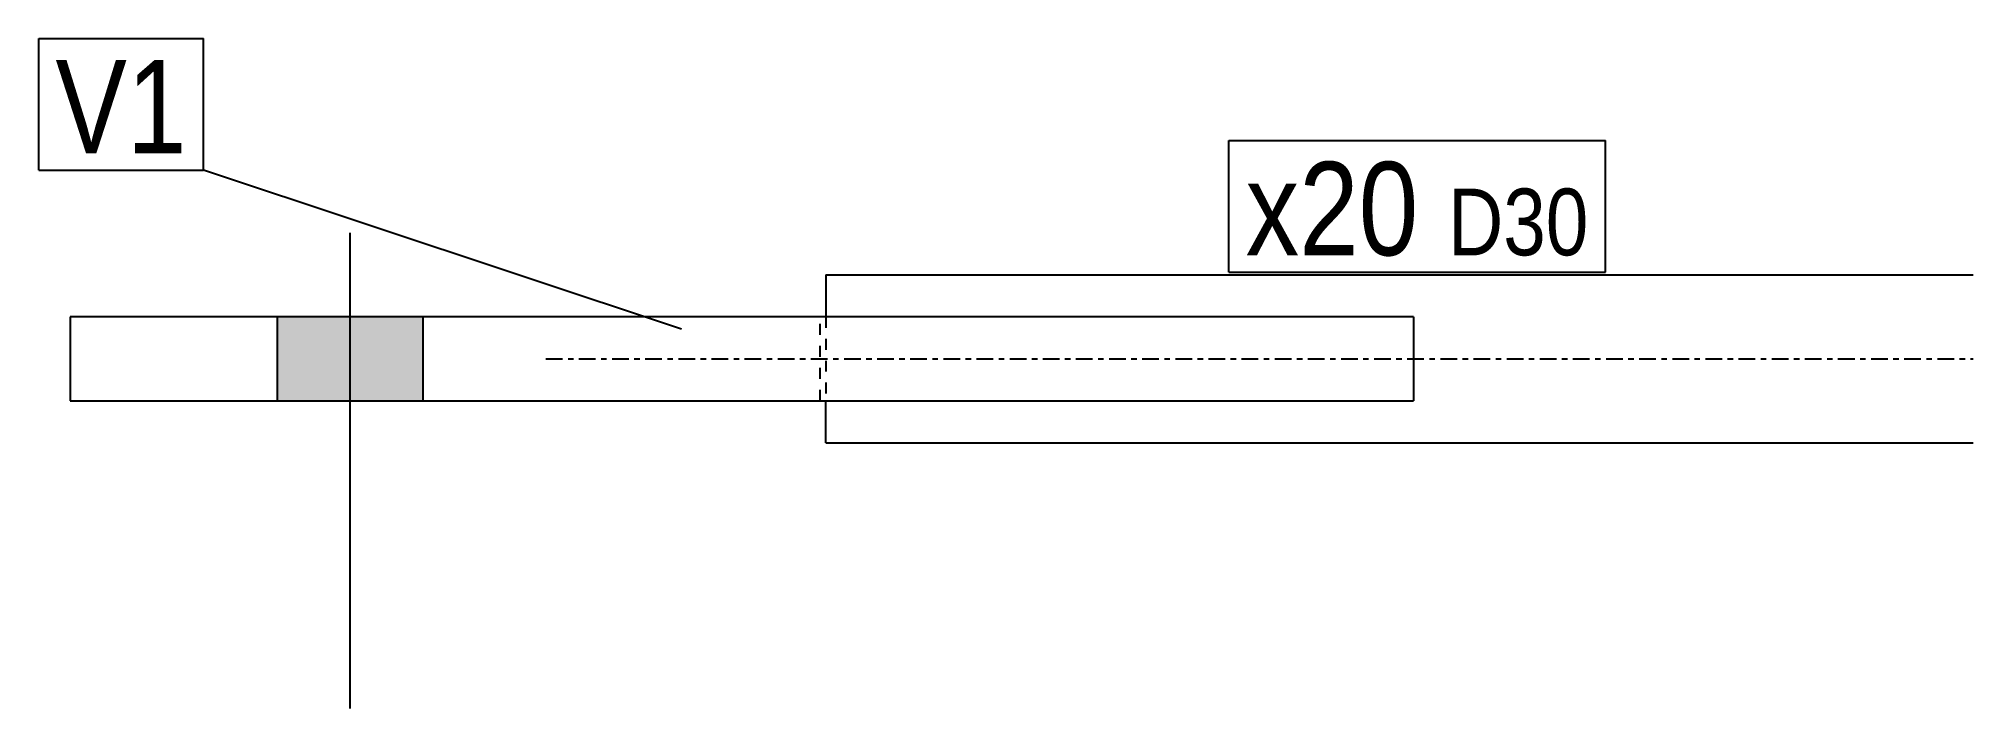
# Model space of a CAD drawing. Header units: millimetres. Extents: x 12 to 18466, y -28 to 364.
# Drawn here: x 12353 to 12698.6, y -28 to 91.7 of the extents above; entities that cross this region are included whole.
import ezdxf

# ---------------------------------------------------------------- set-up
doc = ezdxf.new("R2010")
doc.units = ezdxf.units.MM
doc.linetypes.add('DXK_LINE_DOT2', pattern=[3.9198, 1.9599, -1.9599])
doc.linetypes.add('DXK_LINE_DOT3', pattern=[5.9187, 2.979, -0.9799, 0.9799, -0.9799])
doc.layers.add('STÅL', color=7, linetype='Continuous')
doc.layers.add('TEKST', color=7, linetype='Continuous')
doc.styles.add('Arial Narrow', font='ARIALN.TTF', dxfattribs={"height": 0.2})

msp = doc.modelspace()

# ---------------------------------------------------------------- hatches: boundary and pattern name
at = {"layer": 'STÅL', "linetype": 'Continuous'}
msp.add_hatch(color=96, dxfattribs=at).paths.add_polyline_path([(12395.64, 27), (12421.64, 27), (12421.64, 42), (12395.64, 42)])

# ---------------------------------------------------------------- linework, layer by layer
at = {"layer": 'STÅL', "color": 96, "linetype": 'Continuous'}
for p, q in [((12408.64, 57), (12408.64, -28)), ((12395.64, 42), (12395.64, 27)), ((12421.64, 42), (12421.64, 27))]:
    msp.add_line(p, q, dxfattribs=at)
at = {"layer": 'STÅL', "color": 2, "linetype": 'Continuous'}
for p, q in [((12493.64, 49.5), (12698.64, 49.5)), ((12493.64, 49.5), (12493.64, 42)), ((12598.64, 42), (12358.64, 42)), ((12358.64, 42), (12358.64, 27)), ((12598.64, 42), (12598.64, 27)), ((12358.64, 27), (12598.64, 27)), ((12493.64, 19.5), (12493.64, 27)), ((12493.64, 19.5), (12698.64, 19.5))]:
    msp.add_line(p, q, dxfattribs=at)
at = {"layer": 'STÅL', "color": 7, "linetype": 'DXK_LINE_DOT2'}
for p, q in [((12492.64, 27), (12492.64, 42)), ((12493.64, 42), (12493.64, 27))]:
    msp.add_line(p, q, dxfattribs=at)
at = {"layer": 'STÅL', "color": 7, "linetype": 'DXK_LINE_DOT3'}
msp.add_line((12443.64, 34.5), (12698.64, 34.5), dxfattribs=at)
at = {"layer": 'TEKST', "color": 7, "linetype": 'Continuous'}
for p, q in [((12353.04, 91.74), (12382.49, 91.74)), ((12353.04, 68.24), (12353.04, 91.74)), ((12382.49, 68.24), (12382.49, 91.74)), ((12565.64, 73.5), (12632.93, 73.5)), ((12565.64, 50), (12565.64, 73.5)), ((12632.93, 50), (12632.93, 73.5)), ((12353.04, 68.24), (12382.49, 68.24)), ((12467.86, 39.82), (12382.49, 68.24)), ((12565.64, 50), (12632.93, 50))]:
    msp.add_line(p, q, dxfattribs=at)

# ---------------------------------------------------------------- wipeouts: each hides what was drawn before it
at = {"color": 0}
for points in [[(12379.49, 71.24), (12379.49, 88.74), (12356.04, 88.74), (12356.04, 71.24)], [(12599.56, 53), (12599.56, 70.5), (12568.64, 70.5), (12568.64, 53)], [(12629.93, 53), (12629.93, 65.5), (12604.81, 65.5), (12604.81, 53)]]:
    msp.add_wipeout(points, dxfattribs=at).dxf.layer = 'TEKST'

# ---------------------------------------------------------------- next in the draw order: wipeouts: each hides what was drawn before it
for points in [[(12379.49, 71.24), (12379.49, 88.74), (12356.04, 88.74), (12356.04, 71.24)], [(12599.56, 53), (12599.56, 70.5), (12568.64, 70.5), (12568.64, 53)], [(12629.93, 53), (12629.93, 65.5), (12604.81, 65.5), (12604.81, 53)]]:
    msp.add_wipeout(points, dxfattribs=at).dxf.layer = 'TEKST'

# ---------------------------------------------------------------- next in the draw order: texts
at = {"layer": 'TEKST', "color": 3, "style": 'Arial Narrow'}
for s, height, p in [('V1', 16.702, (12356.04, 71.24)), ('x20', 16.702, (12568.64, 53)), ('D30', 11.93, (12604.81, 53))]:
    msp.add_text(s, height=height, dxfattribs=at).set_placement(p)

doc.saveas('drawing.dxf')
